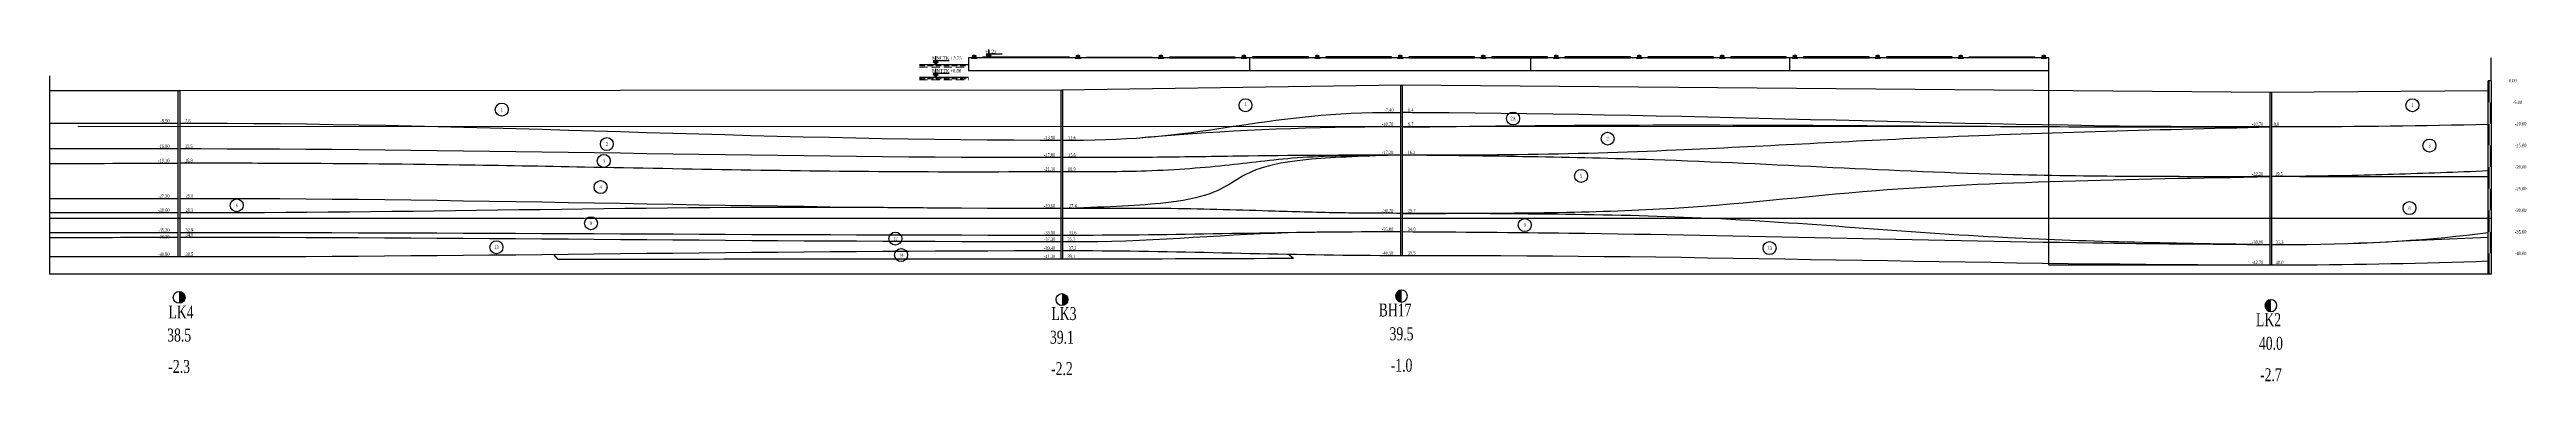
# Model space of a CAD drawing. Extents: x -57534 to 10615, y -13723 to 96319.
# Drawn here: x -57534 to -210, y 88634 to 96319 of the extents above; entities that cross this region are included whole.
import ezdxf
from ezdxf.enums import TextEntityAlignment as Align

# ---------------------------------------------------------------- set-up
doc = ezdxf.new("R2010")
doc.units = 0
doc.header["$LTSCALE"] = 5
doc.header["$MEASUREMENT"] = 0
doc.linetypes.add('CENTER2', pattern=[1.125, 0.75, -0.125, 0.125, -0.125])
doc.linetypes.add('HIDDEN', pattern=[0.375, 0.25, -0.125])
for name, color, linetype in [('1', 1, 'CONTINUOUS'), ('2', 7, 'CONTINUOUS'), ('3', 3, 'CONTINUOUS'), ('4', 8, 'CONTINUOUS'), ('BORDER', 2, 'CONTINUOUS'), ('CENTER', 9, 'CENTER2'), ('Dam', 4, 'CONTINUOUS'), ('DIMENSION', 4, 'CONTINUOUS'), ('HATCH', 7, 'CONTINUOUS'), ('HIDDEN', 4, 'HIDDEN'), ('Kich thuoc', 4, 'CONTINUOUS'), ('netmanh', 254, 'CONTINUOUS')]:
    doc.layers.add(name, color=color, linetype=linetype)
doc.layers.add('harch', color=8, linetype='CONTINUOUS', lineweight=5)
doc.layers.add('KHUAT', color=235, linetype='HIDDEN', lineweight=18)
doc.styles.add('THUONG', font='vntimeh.shx', dxfattribs={"width": 0.65})

# ---------------------------------------------------------------- blocks, each defined once
blk = doc.blocks.new('bhole1')
at = {"layer": '3'}
blk.add_hatch(color=256, dxfattribs=at).paths.add_polyline_path([(0, 1.37), (0, -1.37, 0.414214), (1.37, 0, 0.414214)])
blk.add_circle((0, 0), 1.37, dxfattribs=at)
blk = doc.blocks.new('CT')
at = {"layer": 'Kich thuoc'}
h = blk.add_hatch(color=256, dxfattribs=at)
h.paths.add_polyline_path([(1108730, 94213), (1108803, 94213), (1108730, 94150)])
edge = h.paths.add_edge_path()
edge.add_line((1108730, 94250), (1108744, 94250))
edge.add_ellipse((1108730, 94250), major_axis=(0, 13.6), ratio=1, start_angle=180.0639, end_angle=270.0639, ccw=False)
edge.add_line((1108730, 94236), (1108730, 94250))
edge = h.paths.add_edge_path()
edge.add_ellipse((1108730, 94250), major_axis=(-0.1, 13.6), ratio=1, start_angle=269.73725, end_angle=359.73725, ccw=False)
edge.add_line((1108744, 94250), (1108730, 94250))
edge.add_line((1108730, 94250), (1108730, 94263))
edge = h.paths.add_edge_path()
edge.add_line((1108730, 94263), (1108730, 94250))
edge.add_line((1108730, 94250), (1108716, 94250))
edge.add_ellipse((1108730, 94250), major_axis=(0.1, 13.6), ratio=1, start_angle=0.21086, end_angle=90.21086, ccw=False)
edge = h.paths.add_edge_path()
edge.add_line((1108716, 94250), (1108730, 94250))
edge.add_line((1108730, 94250), (1108730, 94236))
edge.add_ellipse((1108730, 94250), major_axis=(-0.1, 13.6), ratio=1, start_angle=89.74058, end_angle=179.74058, ccw=False)
for p, q in [((1108657, 94250), (1109126, 94250)), ((1108730, 94150), (1108657, 94213)), ((1108803, 94213), (1108657, 94213)), ((1108730, 94377), (1108730, 94150)), ((1108730, 94150), (1108803, 94213))]:
    blk.add_line(p, q, dxfattribs=at)
blk = doc.blocks.new('cd')
at = {"layer": 'DIMENSION', "xscale": 0.8000000000029103, "yscale": 0.8000000000029103, "zscale": 0.8}
blk.add_blockref('CT', (-886984, -75400), dxfattribs=at)
at = {"layer": 'DIMENSION', "ltscale": 5, "style": 'THUONG', "width": 0.65}
blk.add_attdef('QQQ', (20, 20), '', height=80, dxfattribs=at)
blk = doc.blocks.new('BN_D')
at = {"layer": 'BORDER'}
for points in [[(-38, 4, 0.414214), (-40, 2), (-40, 0)], [(40, 0), (40, 2, 0.414214), (38, 4), (-38, 4, 0.414214)], [(-16, 16, 0.11044), (-18, 27, 0.290485), (-22, 29), (-26, 29, -0.777074), (-28, 37, -0.254902), (28, 37, -0.777074), (26, 29), (22, 29, 0.290485), (18, 27, 0.11044), (16, 16, 0.11044)], [(-23, 4, 0.414214), (-16, 12), (-16, 28, -1), (16, 28), (16, 12, 0.414214), (23, 4, 0.414214)]]:
    blk.add_lwpolyline(points, format="xyb", dxfattribs=at)
at = {"layer": 'CENTER'}
blk.add_line((0, -9), (0, 49), dxfattribs=at)
at = {"layer": 'HIDDEN'}
blk.add_lwpolyline([(-40, 0), (-38, -4), (38, -4), (40, 0)], dxfattribs=at)

msp = doc.modelspace()

# ---------------------------------------------------------------- linework, layer by layer
at = {"layer": '1'}
for p, q in [((-54534.1, 95366.4), (-57534.1, 95366.4)), ((-54554.1, 91516.4), (-54554.1, 95366.4)), ((-34104.1, 95376.4), (-54534.1, 95366.4)), ((-54514.1, 91516.4), (-54514.1, 95366.4)), ((-34124.1, 91466.4), (-34124.1, 95376.4)), ((-26244.1, 95496.4), (-34104.1, 95376.4)), ((-34084.1, 91466.4), (-34084.1, 95376.4)), ((-26264.1, 91546.4), (-26264.1, 95496.4)), ((-6124.1, 95326.4), (-26244.1, 95496.4)), ((-26224.1, 91546.4), (-26224.1, 95496.4)), ((-6144.1, 91325.7), (-6144.1, 95326.4)), ((-1096.9, 95362.8), (-6124.1, 95326.4)), ((-6104.1, 91326.4), (-6104.1, 95326.4))]:
    msp.add_line(p, q, dxfattribs=at)
at = {"layer": '1', "color": 0}
for p, q in [((-45765.4, 91457.6), (-45863.9, 91571)), ((-28742.4, 91480.9), (-28857.2, 91573.8))]:
    msp.add_line(p, q, dxfattribs=at)
for points, knots in [([(-54554.1, 94606.4), (-54767.4, 94606.4), (-55734.1, 94606.4), (-56700.7, 94606.4), (-57534.1, 94606.4)], [0, 0, 0, 0, 2, 14.5, 14.5, 14.5, 14.5]), ([(-34124.1, 94216.4), (-34337.4, 94216.4), (-41032.1, 94213.8), (-47606.1, 94609), (-54300.7, 94606.5), (-54514.1, 94606.4)], [0, 0, 0, 0, 2, 100.3945247, 102.3945247, 102.3945247, 102.3945247, 102.3945247]), ([(-26264.1, 94856.4), (-26447.1, 94856.3), (-29444.5, 94854.5), (-30834.6, 94206.6), (-33869.6, 94216), (-34084.1, 94216.4)], [0, 0, 0, 0, 1.5358242, 44.6874686, 46.6874686, 46.6874686, 46.6874686, 46.6874686]), ([(-6144.1, 94526.4), (-6357.4, 94526.4), (-12925.8, 94524.3), (-19430.6, 94828.1), (-25977.5, 94857.5), (-26224.1, 94858.1)], [0, 0, 0, 0, 2, 98.5069946, 100.2588129, 100.2588129, 100.2588129, 100.2588129]), ([(-54554.1, 94016.4), (-54767.4, 94016.4), (-55734.1, 94016.4), (-56700.7, 94016.4), (-57534.1, 94016.4)], [0, 0, 0, 0, 2, 14.5, 14.5, 14.5, 14.5]), ([(-34124.1, 93816.4), (-34337.4, 93816.4), (-40969.8, 93815), (-47668.4, 94017.8), (-54300.7, 94016.4), (-54514.1, 94016.4)], [0, 0, 0, 0, 2, 99.478831, 101.478831, 101.478831, 101.478831, 101.478831]), ([(-26264.1, 94526.4), (-26477.4, 94526.6), (-28454.7, 94528.8), (-30559.7, 94423.8), (-32156, 94282.4), (-32249, 94274.2)], [0, 0, 0, 0, 2, 29.664633, 31.3769276, 31.3769276, 31.3769276, 31.3769276]), ([(-26224.1, 94526.4), (-24547.3, 94544.7), (-19659.5, 94600.9), (-13009.8, 94530.5), (-7966.8, 94527.5), (-6224.1, 94526.4)], [0, 0, 0, 0, 24.0245346, 73.5390799, 99.6847061, 99.6847061, 99.6847061, 99.6847061]), ([(-6144.1, 94521.4), (-8885, 94454.4), (-13590.9, 94333.8), (-19040.1, 94004.5), (-23149.8, 93869.1), (-25274.4, 93874.3), (-26224.1, 93876.4)], [1.014781, 1.014781, 1.014781, 1.014781, 41.5197045, 72.7293922, 91.4931879, 104.4978167, 104.4978167, 104.4978167, 104.4978167]), ([(-1096.9, 94582.4), (-2598.6, 94550.5), (-4237.6, 94525.7), (-5890.7, 94526.3), (-6104.1, 94526.4)], [57.8546041, 57.8546041, 57.8546041, 57.8546041, 80.6450888, 82.6450888, 82.6450888, 82.6450888, 82.6450888]), ([(-34124.1, 93486.4), (-35433.3, 93483.5), (-39104.2, 93474.8), (-43703.1, 93570.8), (-48491, 93656.6), (-51595, 93684.7), (-53728, 93686), (-54514.1, 93686.4)], [0, 0, 0, 0, 18.4180002, 55.0021631, 69.6037955, 91.006369, 101.597806, 101.597806, 101.597806, 101.597806]), ([(-26264.1, 93876.4), (-27573.1, 93871.3), (-29467, 93863.6), (-31733.7, 93820.8), (-33065.9, 93817.6), (-33732.1, 93816.7), (-34084.1, 93816.4)], [0, 0, 0, 0, 18.4284951, 28.3987049, 34.31316, 38.3937815, 38.3937815, 38.3937815, 38.3937815]), ([(-26264.1, 93876.4), (-27120.4, 93867.4), (-28650.2, 93849.6), (-30171.1, 93633.4), (-31985.9, 93484.9), (-33372.6, 93485.9), (-34084.1, 93486.4)], [0, 0, 0, 0, 11.234957, 22.1373857, 33.2498045, 42.5409606, 42.5409606, 42.5409606, 42.5409606]), ([(-26264.1, 93876.4), (-27065.5, 93851.4), (-30797, 93722.2), (-29418.1, 92812.8), (-33205.3, 92667.1), (-34084.1, 92636.4)], [0, 0, 0, 0, 10.6594196, 55.1389087, 67.0267796, 67.0267796, 67.0267796, 67.0267796]), ([(-6144.1, 93376.4), (-8205.2, 93374), (-13146.1, 93368.1), (-19353.5, 93790.7), (-24211.3, 93852), (-26224.1, 93876.4)], [0, 0, 0, 0, 29.3695384, 73.2460086, 102.2366583, 102.2366583, 102.2366583, 102.2366583]), ([(-1096.9, 93507.1), (-1463.3, 93492.4), (-2549.1, 93451.6), (-4177.4, 93395.6), (-5473.6, 93382.1), (-6104.1, 93376.4)], [62.1408384, 62.1408384, 62.1408384, 62.1408384, 67.9078116, 79.1130897, 87.3826254, 87.3826254, 87.3826254, 87.3826254]), ([(-54554.1, 92866.4), (-54767.4, 92866.4), (-55734.1, 92866.4), (-56700.7, 92866.4), (-57534.1, 92866.4)], [0, 0, 0, 0, 2, 14.5, 14.5, 14.5, 14.5]), ([(-34124.1, 92636.4), (-34337.4, 92636.4), (-40977, 92634.8), (-47661.2, 92868), (-54300.7, 92866.4), (-54514.1, 92866.4)], [0, 0, 0, 0, 2, 99.5846427, 101.5846427, 101.5846427, 101.5846427, 101.5846427]), ([(-26224.1, 92526.4), (-26010.9, 92526.4), (-24037.2, 92526.1), (-19788.9, 92549.9), (-14687.3, 93227), (-9420.6, 93320), (-6144.1, 93376.4)], [0, 0, 0, 0, 2, 29.6481284, 60.0452741, 106.9786879, 106.9786879, 106.9786879, 106.9786879]), ([(-54554.1, 92536.4), (-54767.4, 92536.4), (-55734.1, 92536.4), (-56700.7, 92536.4), (-57534.1, 92536.4)], [0, 0, 0, 0, 2, 14.5, 14.5, 14.5, 14.5]), ([(-36707.5, 92644.5), (-37249.4, 92650.2), (-43021.5, 92709.9), (-48923.4, 92535), (-54300.7, 92536.4), (-54514.1, 92536.4)], [0, 0, 0, 0, 8.1500994, 86.8081018, 88.8081018, 88.8081018, 88.8081018, 88.8081018]), ([(-26264.1, 92526.4), (-26773.4, 92528.3), (-27728.6, 92532.6), (-29456.9, 92583.6), (-31555.3, 92652.3), (-33190.9, 92641.7), (-34084.1, 92636.4)], [0, 0, 0, 0, 6.4275479, 14.3025254, 26.5763197, 38.713972, 38.713972, 38.713972, 38.713972]), ([(-6144.1, 91796.4), (-8276, 91831), (-13002, 91910.8), (-18718.6, 92502.5), (-23794.9, 92518.9), (-26224.1, 92526.4)], [0, 0, 0, 0, 30.6561287, 70.6053895, 105.0185831, 105.0185831, 105.0185831, 105.0185831]), ([(-34124.1, 92016.4), (-34337.4, 92016.4), (-40949.4, 92016), (-47688.7, 92076.8), (-54300.7, 92076.4), (-54514.1, 92076.4)], [0, 0, 0, 0, 2, 99.1796404, 101.1796404, 101.1796404, 101.1796404, 101.1796404]), ([(-34124.1, 91866.4), (-34337.4, 91866.4), (-40953, 91865.7), (-47685.1, 91967.1), (-54300.7, 91966.4), (-54514.1, 91966.4)], [0, 0, 0, 0, 2, 99.232312, 101.232312, 101.232312, 101.232312, 101.232312]), ([(-26264.1, 92096.4), (-26477.4, 92096.5), (-28907.9, 92098), (-31440.2, 92014.9), (-33870.7, 92016.3), (-34084.1, 92016.4)], [0, 0, 0, 0, 2, 36.4489477, 38.4489477, 38.4489477, 38.4489477, 38.4489477]), ([(-27615.2, 92092.2), (-27925.1, 92090.2), (-30024.2, 92076.7), (-31946.9, 91861.7), (-33870.3, 91866.1), (-34084.1, 91866.4)], [0, 0, 0, 0, 4.6336526, 31.3911626, 33.3911626, 33.3911626, 33.3911626, 33.3911626]), ([(-6144.1, 91796.4), (-7569.5, 91807.7), (-12991.9, 91853), (-19547, 92047.4), (-24885.1, 92087.1), (-26224.1, 92096.4)], [0, 0, 0, 0, 20.2154567, 81.4740574, 100.3798195, 100.3798195, 100.3798195, 100.3798195]), ([(-1096.9, 92073.7), (-2394.6, 91913.1), (-3947.6, 91793.4), (-5890.1, 91796.2), (-6104.1, 91796.4)], [75.28999, 75.28999, 75.28999, 75.28999, 102.2937583, 104.2937583, 104.2937583, 104.2937583, 104.2937583]), ([(-1096.9, 91967.4), (-2052.8, 91925.3), (-3092.6, 91877.6), (-4123.9, 91830.7), (-4213.8, 91826.6)], [58.5409848, 58.5409848, 58.5409848, 58.5409848, 73.5737724, 75.0082647, 75.0082647, 75.0082647, 75.0082647]), ([(-34124.1, 91656.4), (-34337.4, 91656.4), (-40958.4, 91657.3), (-47879.4, 91513.6), (-55534.1, 91516.6), (-56700.8, 91516.5), (-57534.1, 91516.4)], [0, 0, 0, 0, 2, 99.311266, 104.311266, 116.811266, 116.811266, 116.811266, 116.811266]), ([(-28742.4, 91480.9), (-30362.8, 91474), (-32316.3, 91465.8), (-37991.3, 91467.5), (-42045, 91462.3), (-45765.4, 91457.6)], [0, 0, 0, 0, 24.3152915, 29.3152915, 85.123014, 85.123014, 85.123014, 85.123014]), ([(-1096.9, 91416.1), (-2589.5, 91367.4), (-4420.1, 91323.9), (-12700.5, 91331.5), (-19669.5, 91562.1), (-28719.5, 91539.6), (-31431, 91658.5), (-33870.7, 91656.5), (-34084.1, 91656.4)], [120.5287382, 120.5287382, 120.5287382, 120.5287382, 143.5416472, 148.5416472, 244.5458138, 249.5458138, 284.126878, 286.126878, 286.126878, 286.126878, 286.126878])]:
    msp.add_open_spline(points, degree=3, knots=knots, dxfattribs=at)
for points in [[(-57534.1, 93683), (-56567.4, 93684.1), (-55600.7, 93685.3), (-54554.1, 93686.4)], [(-1096.9, 93370), (-2739.2, 93372.7), (-4381.7, 93374.6), (-6104.1, 93376.4)], [(-54554.1, 92076.4), (-55600.7, 92076.4), (-56567.4, 92076.4), (-57534.1, 92076.4)], [(-54554.1, 91966.4), (-55600.7, 91964.4), (-56567.4, 91962.4), (-57534.1, 91960.3)]]:
    msp.add_open_spline(points, degree=3, dxfattribs=at)
at = {"layer": '3'}
msp.add_line((-1022.9, 92408.3), (-57534.1, 92408.3), dxfattribs=at)
at = {"layer": '4'}
for p, q in [((-57534.1, 95708.3), (-57534.1, 91120.5)), ((-1097.9, 91120.5), (-1097.9, 95598.3)), ((-1022.9, 95598.3), (-1097.9, 95598.3)), ((-1022.9, 95598.3), (-1022.9, 91120.5)), ((-1022.9, 95098.3), (-1022.9, 94598.3)), ((-1097.9, 91120.5), (-57534.1, 91120.5)), ((-1022.9, 91120.5), (-1097.9, 91120.5))]:
    msp.add_line(p, q, dxfattribs=at)
for points in [[(-1060.4, 95473.3), (-1097.9, 95473.3), (-1060.4, 95598.3), (-1097.9, 95598.3)], [(-1060.4, 95348.3), (-1097.9, 95348.3), (-1060.4, 95473.3), (-1097.9, 95473.3)], [(-1060.4, 95223.3), (-1097.9, 95223.3), (-1060.4, 95348.3), (-1097.9, 95348.3)], [(-1060.4, 95098.3), (-1097.9, 95098.3), (-1060.4, 95223.3), (-1097.9, 95223.3)], [(-1060.4, 94473.3), (-1097.9, 94473.3), (-1060.4, 94598.3), (-1097.9, 94598.3)], [(-1022.9, 94973.3), (-1060.4, 94973.3), (-1022.9, 95098.3), (-1060.4, 95098.3)], [(-1022.9, 94848.3), (-1060.4, 94848.3), (-1022.9, 94973.3), (-1060.4, 94973.3)], [(-1022.9, 94723.3), (-1060.4, 94723.3), (-1022.9, 94848.3), (-1060.4, 94848.3)], [(-1022.9, 94598.3), (-1060.4, 94598.3), (-1022.9, 94723.3), (-1060.4, 94723.3)], [(-1060.4, 94348.3), (-1097.9, 94348.3), (-1060.4, 94473.3), (-1097.9, 94473.3)], [(-1060.4, 94223.3), (-1097.9, 94223.3), (-1060.4, 94348.3), (-1097.9, 94348.3)], [(-1060.4, 94098.3), (-1097.9, 94098.3), (-1060.4, 94223.3), (-1097.9, 94223.3)], [(-1022.9, 93973.3), (-1060.4, 93973.3), (-1022.9, 94098.3), (-1060.4, 94098.3)], [(-1060.4, 93473.3), (-1097.9, 93473.3), (-1060.4, 93598.3), (-1097.9, 93598.3)], [(-1060.4, 93348.3), (-1097.9, 93348.3), (-1060.4, 93473.3), (-1097.9, 93473.3)], [(-1022.9, 93848.3), (-1060.4, 93848.3), (-1022.9, 93973.3), (-1060.4, 93973.3)], [(-1022.9, 93723.3), (-1060.4, 93723.3), (-1022.9, 93848.3), (-1060.4, 93848.3)], [(-1022.9, 93598.3), (-1060.4, 93598.3), (-1022.9, 93723.3), (-1060.4, 93723.3)], [(-1060.4, 93223.3), (-1097.9, 93223.3), (-1060.4, 93348.3), (-1097.9, 93348.3)], [(-1060.4, 93098.3), (-1097.9, 93098.3), (-1060.4, 93223.3), (-1097.9, 93223.3)], [(-1022.9, 92973.3), (-1060.4, 92973.3), (-1022.9, 93098.3), (-1060.4, 93098.3)], [(-1022.9, 92848.3), (-1060.4, 92848.3), (-1022.9, 92973.3), (-1060.4, 92973.3)], [(-1060.4, 92473.3), (-1097.9, 92473.3), (-1060.4, 92598.3), (-1097.9, 92598.3)], [(-1060.4, 92348.3), (-1097.9, 92348.3), (-1060.4, 92473.3), (-1097.9, 92473.3)], [(-1060.4, 92223.3), (-1097.9, 92223.3), (-1060.4, 92348.3), (-1097.9, 92348.3)], [(-1022.9, 92723.3), (-1060.4, 92723.3), (-1022.9, 92848.3), (-1060.4, 92848.3)], [(-1022.9, 92598.3), (-1060.4, 92598.3), (-1022.9, 92723.3), (-1060.4, 92723.3)], [(-1060.4, 92098.3), (-1097.9, 92098.3), (-1060.4, 92223.3), (-1097.9, 92223.3)], [(-1022.9, 91973.3), (-1060.4, 91973.3), (-1022.9, 92098.3), (-1060.4, 92098.3)], [(-1022.9, 91848.3), (-1060.4, 91848.3), (-1022.9, 91973.3), (-1060.4, 91973.3)], [(-1022.9, 91723.3), (-1060.4, 91723.3), (-1022.9, 91848.3), (-1060.4, 91848.3)], [(-1022.9, 91598.3), (-1060.4, 91598.3), (-1022.9, 91723.3), (-1060.4, 91723.3)], [(-1060.4, 91473.3), (-1097.9, 91473.3), (-1060.4, 91598.3), (-1097.9, 91598.3)], [(-1060.4, 91348.3), (-1097.9, 91348.3), (-1060.4, 91473.3), (-1097.9, 91473.3)], [(-1060.4, 91223.3), (-1097.9, 91223.3), (-1060.4, 91348.3), (-1097.9, 91348.3)], [(-1060.4, 91120.5), (-1097.9, 91120.5), (-1060.4, 91223.3), (-1097.9, 91223.3)]]:
    msp.add_trace(points, dxfattribs=at)
at = {"layer": 'BORDER'}
for p, q in [((-36263.1, 96123.3), (-36263.1, 95823.3)), ((-29763.1, 96123.3), (-29763.1, 95823.3)), ((-29761.1, 96123.3), (-29761.1, 95823.3)), ((-23263.1, 96123.3), (-23263.1, 95823.3)), ((-23261.1, 96123.3), (-23261.1, 95823.3)), ((-17265.1, 96123.3), (-17265.1, 95823.3)), ((-17263.1, 96123.3), (-17263.1, 95823.3)), ((-13104.1, 96123.3), (-13104.1, 96148.3)), ((-13104.1, 96148.3), (-11584.1, 96148.3)), ((-11584.1, 96123.3), (-11584.1, 96148.3))]:
    msp.add_line(p, q, dxfattribs=at)
for points in [[(-35934.1, 96148.3), (-33934.1, 96148.3), (-33934.1, 96123.3), (-35934.1, 96123.3)], [(-33531.6, 96145.8), (-32014.1, 96145.8), (-32014.1, 96123.3), (-33531.6, 96123.3)], [(-30096.6, 96145.8), (-31614.1, 96145.8), (-31614.1, 96123.3), (-30096.6, 96123.3)], [(-28394.1, 96148.3), (-29694.1, 96148.3), (-29694.1, 96123.3), (-28394.1, 96123.3)], [(-26474.1, 96148.3), (-27994.1, 96148.3), (-27994.1, 96123.3), (-26474.1, 96123.3)], [(-24554.1, 96148.3), (-26074.1, 96148.3), (-26074.1, 96123.3), (-24554.1, 96123.3)], [(-22864.1, 96148.3), (-24154.1, 96148.3), (-24154.1, 96123.3), (-22864.1, 96123.3)], [(-20944.1, 96148.3), (-22464.1, 96148.3), (-22464.1, 96123.3), (-20944.1, 96123.3)], [(-19024.1, 96148.3), (-20544.1, 96148.3), (-20544.1, 96123.3), (-19024.1, 96123.3)], [(-17344.1, 96148.3), (-18624.1, 96148.3), (-18624.1, 96123.3), (-17344.1, 96123.3)], [(-15424.1, 96148.3), (-16944.1, 96148.3), (-16944.1, 96123.3), (-15424.1, 96123.3)], [(-13504.1, 96148.3), (-15024.1, 96148.3), (-15024.1, 96123.3), (-13504.1, 96123.3)]]:
    msp.add_lwpolyline(points, close=True, dxfattribs=at)
at = {"layer": 'Dam', "ltscale": 200}
msp.add_line((-17264.1, 96123.3), (-17264.1, 96123.3), dxfattribs=at)
at = {"layer": 'DIMENSION'}
for p, q in [((-11264.1, 96123.3), (-36263.1, 96123.3)), ((-11264.1, 95823.3), (-36263.1, 95823.3)), ((-11264.1, 91326), (-11264.1, 96123.3)), ((-1022.9, 95598.3), (-1022.9, 96123.3)), ((-6124.1, 91326), (-11264.1, 91326))]:
    msp.add_line(p, q, dxfattribs=at)
at = {"layer": 'harch'}
msp.add_line((-11007.1, 94533.7), (-56880.2, 94533.7), dxfattribs=at)
at = {"layer": 'HATCH'}
for centre in [(-29855.2, 95030.2), (-2849.6, 95030.2), (-47067.8, 94929.6), (-23661.9, 94722.4), (-44636.8, 94129), (-21474.3, 94255.4), (-2454.7, 94096.1), (-44706.3, 93739.5), (-22088.7, 93393.6), (-44780.7, 93134.2), (-53201.6, 92712.2), (-45003, 92297.9), (-23392.3, 92254.8), (-2916.8, 92648.1), (-47191.5, 91742.8), (-37957.7, 91941.9), (-17727.9, 91722), (-37825.2, 91560.5)]:
    msp.add_circle(centre, 150, dxfattribs=at)
at = {"layer": 'KHUAT', "color": 7, "ltscale": 50}
for p, q in [((-37400.2, 95961.7), (-36263.1, 95961.7)), ((-37400.2, 95666.7), (-36263.1, 95666.7))]:
    msp.add_line(p, q, dxfattribs=at)
at = {"layer": 'KHUAT', "color": 7, "ltscale": 100}
for p, q in [((-37400.2, 95938.5), (-36263.1, 95938.5)), ((-37400.2, 95643.5), (-36263.1, 95643.5))]:
    msp.add_line(p, q, dxfattribs=at)
at = {"layer": 'KHUAT', "color": 7, "ltscale": 150}
for p, q in [((-37400.2, 95910.8), (-36263.1, 95910.8)), ((-37400.2, 95615.8), (-36263.1, 95615.8))]:
    msp.add_line(p, q, dxfattribs=at)
at = {"layer": 'netmanh', "linetype": 'Continuous'}
for p, q in [((-37400.2, 95973.3), (-36263.1, 95973.3)), ((-37400.2, 95678.3), (-36263.1, 95678.3))]:
    msp.add_line(p, q, dxfattribs=at)

# ---------------------------------------------------------------- block references
at = {"layer": '3', "yscale": 100, "zscale": 100}
for p, xscale in [((-54534.1, 90580.7), 100), ((-34104.1, 90530.7), 100), ((-26244.1, 90610.7), -100), ((-6124.1, 90390), -100)]:
    msp.add_blockref('bhole1', p, dxfattribs=dict(at, xscale=xscale))
at = {"layer": 'BORDER', "xscale": -1.5, "yscale": 1.5, "zscale": 1.5}
for p in [(-36133.1, 96116.5), (-33734.1, 96116.5), (-31814.1, 96116.5), (-29894.1, 96116.5), (-28194.1, 96116.5), (-26274.1, 96116.5), (-24354.1, 96116.5), (-22664.1, 96116.5), (-20744.1, 96116.5), (-18824.1, 96116.5), (-17144.1, 96116.5), (-15224.1, 96116.5), (-13304.1, 96116.5), (-11384.1, 96116.5)]:
    msp.add_blockref('BN_D', p, dxfattribs=at)
at = {"layer": 'DIMENSION'}
ref = msp.add_blockref('cd', (-35800.6, 96217.7), dxfattribs=at)
ref.add_attrib('+5.29', '+5.25', (-35878.8, 96232.1), dxfattribs={"height": 80, "style": 'THUONG', "width": 0.75})
ref = msp.add_blockref('cd', (-37028.3, 96067.7), dxfattribs=at)
ref.add_attrib('+5.29', 'mnctk +3.75', (-37106.5, 96082.1), dxfattribs={"height": 80, "style": 'THUONG', "width": 0.75})
ref = msp.add_blockref('cd', (-37028.3, 95772.7), dxfattribs=at)
ref.add_attrib('+5.29', 'mnttk +0.80', (-37106.5, 95787.1), dxfattribs={"height": 80, "style": 'THUONG', "width": 0.75})

# ---------------------------------------------------------------- texts
at = {"layer": '2', "color": 0, "style": 'THUONG', "width": 0.7}
for s, p in [('1', (-47067.8, 94929.6)), ('1', (-29855.2, 95061.4)), ('2a', (-23661.9, 94722.4)), ('1', (-2849.6, 95030.2)), ('2', (-44636.8, 94129)), ('2', (-21474.3, 94255.4)), ('3', (-2454.7, 94096.1)), ('3', (-44706.3, 93739.5)), ('4', (-44780.7, 93134.2)), ('5', (-22088.7, 93393.6)), ('6', (-53201.6, 92712.2)), ('9', (-45003, 92297.9)), ('9', (-23392.3, 92254.8)), ('8', (-2916.8, 92648.1)), ('13', (-47191.5, 91742.8)), ('12', (-37957.7, 91941.9)), ('13', (-17727.9, 91722)), ('14', (-37825.2, 91560.5))]:
    msp.add_text(s, height=80, dxfattribs=at).set_placement(p, align=Align.MIDDLE_CENTER)
at = {"layer": '3', "style": 'THUONG', "width": 0.7}
for s, p in [('0.00 ', (-410.4, 95598.3)), ('-5.00 ', (-285.4, 95098.3)), ('-10.00 ', (-185.4, 94598.3)), ('-15.00 ', (-185.4, 94098.3)), ('-20.00 ', (-185.4, 93598.3)), ('-25.00 ', (-185.4, 93098.3)), ('-30.00 ', (-185.4, 92598.3)), ('-35.00 ', (-185.4, 92098.3)), ('-40.00 ', (-185.4, 91598.3))]:
    msp.add_text(s, height=80, dxfattribs=at).set_placement(p, align=Align.MIDDLE_RIGHT)
for s, p in [('-9.90', (-54967.5, 94606.4)), ('-10.70', (-26698.4, 94526.4)), ('-7.40', (-26642, 94856.4)), ('-10.70', (-6565.1, 94526.4)), ('-15.80', (-55022.3, 94016.4)), ('-13.80', (-34522.2, 94216.4)), ('-19.10', (-55022.3, 93686.4)), ('-17.80', (-34522.2, 93816.4)), ('-21.10', (-34522.2, 93486.4)), ('-17.20', (-26698.4, 93876.4)), ('-22.20', (-6565.1, 93376.4)), ('-27.30', (-55022.3, 92866.4)), ('-30.60', (-55022.3, 92536.4)), ('-29.60', (-34522.2, 92636.4)), ('-30.70', (-26698.4, 92526.4)), ('-35.20', (-55022.3, 92076.4)), ('-36.30', (-55022.3, 91920)), ('-35.80', (-34522.2, 92016.4)), ('-37.30', (-34522.2, 91866.4)), ('-39.40', (-34522.2, 91656.4)), ('-35.00', (-26698.4, 92096.4)), ('-38.00', (-6565.1, 91796.4)), ('-40.80', (-55022.3, 91516.4)), ('-41.30', (-34522.2, 91466.4)), ('-40.50', (-26698.4, 91546.4)), ('-42.70', (-6565.1, 91326.4))]:
    msp.add_text(s, height=80, dxfattribs=at).set_placement(p, align=Align.BOTTOM_LEFT)
for s, p in [('7.6', (-54270.9, 94606.4)), ('9.7', (-25966.9, 94526.4)), ('6.4', (-25966.9, 94856.4)), ('8.0', (-5933.8, 94526.4)), ('13.5', (-54221.4, 94016.4)), ('11.6', (-33782.9, 94216.4)), ('16.8', (-54221.4, 93686.4)), ('18.9', (-33787.9, 93486.4)), ('15.6', (-33782.9, 93816.4)), ('16.2', (-25925.8, 93876.4)), ('19.5', (-5848.8, 93376.4)), ('25.0', (-54206.4, 92866.4)), ('28.3', (-54206.4, 92536.4)), ('27.4', (-33762.9, 92636.4)), ('29.7', (-25919.5, 92526.4)), ('32.9', (-54211.4, 92076.4)), ('34.0', (-54206.4, 91966.4)), ('35.1', (-33797.9, 91866.4)), ('33.6', (-33767.9, 92016.4)), ('37.2', (-33767.9, 91656.4)), ('34.0', (-25919.5, 92096.4)), ('35.3', (-5833.8, 91796.4)), ('38.5', (-54206.4, 91516.4)), ('39.1', (-33797.9, 91466.4)), ('39.5', (-25919.5, 91546.4)), ('40.0', (-5833.8, 91326.4))]:
    msp.add_text(s, height=80, dxfattribs=at).set_placement(p, align=Align.BOTTOM_RIGHT)
for s, p in [('LK4', (-54782.4, 90242.7)), ('LK3', (-34347.6, 90206.3)), ('BH17', (-26773, 90289.1)), ('LK2', (-6470, 90064))]:
    msp.add_text(s, height=300, dxfattribs=at).set_placement(p, align=Align.MIDDLE_LEFT)
for s, p in [('38.5', (-54534.1, 89709.2)), ('39.1', (-34104.1, 89659.2)), ('39.5', (-26244.1, 89739.2)), ('40.0', (-6124.1, 89518.4)), ('-2.3', (-54534.1, 88981.4)), ('-2.2', (-34104.1, 88931.4)), ('-1.0', (-26244.1, 89011.4)), ('-2.7', (-6124.1, 88790.6))]:
    msp.add_text(s, height=300, dxfattribs=at).set_placement(p, align=Align.MIDDLE_CENTER)

doc.saveas('drawing.dxf')
